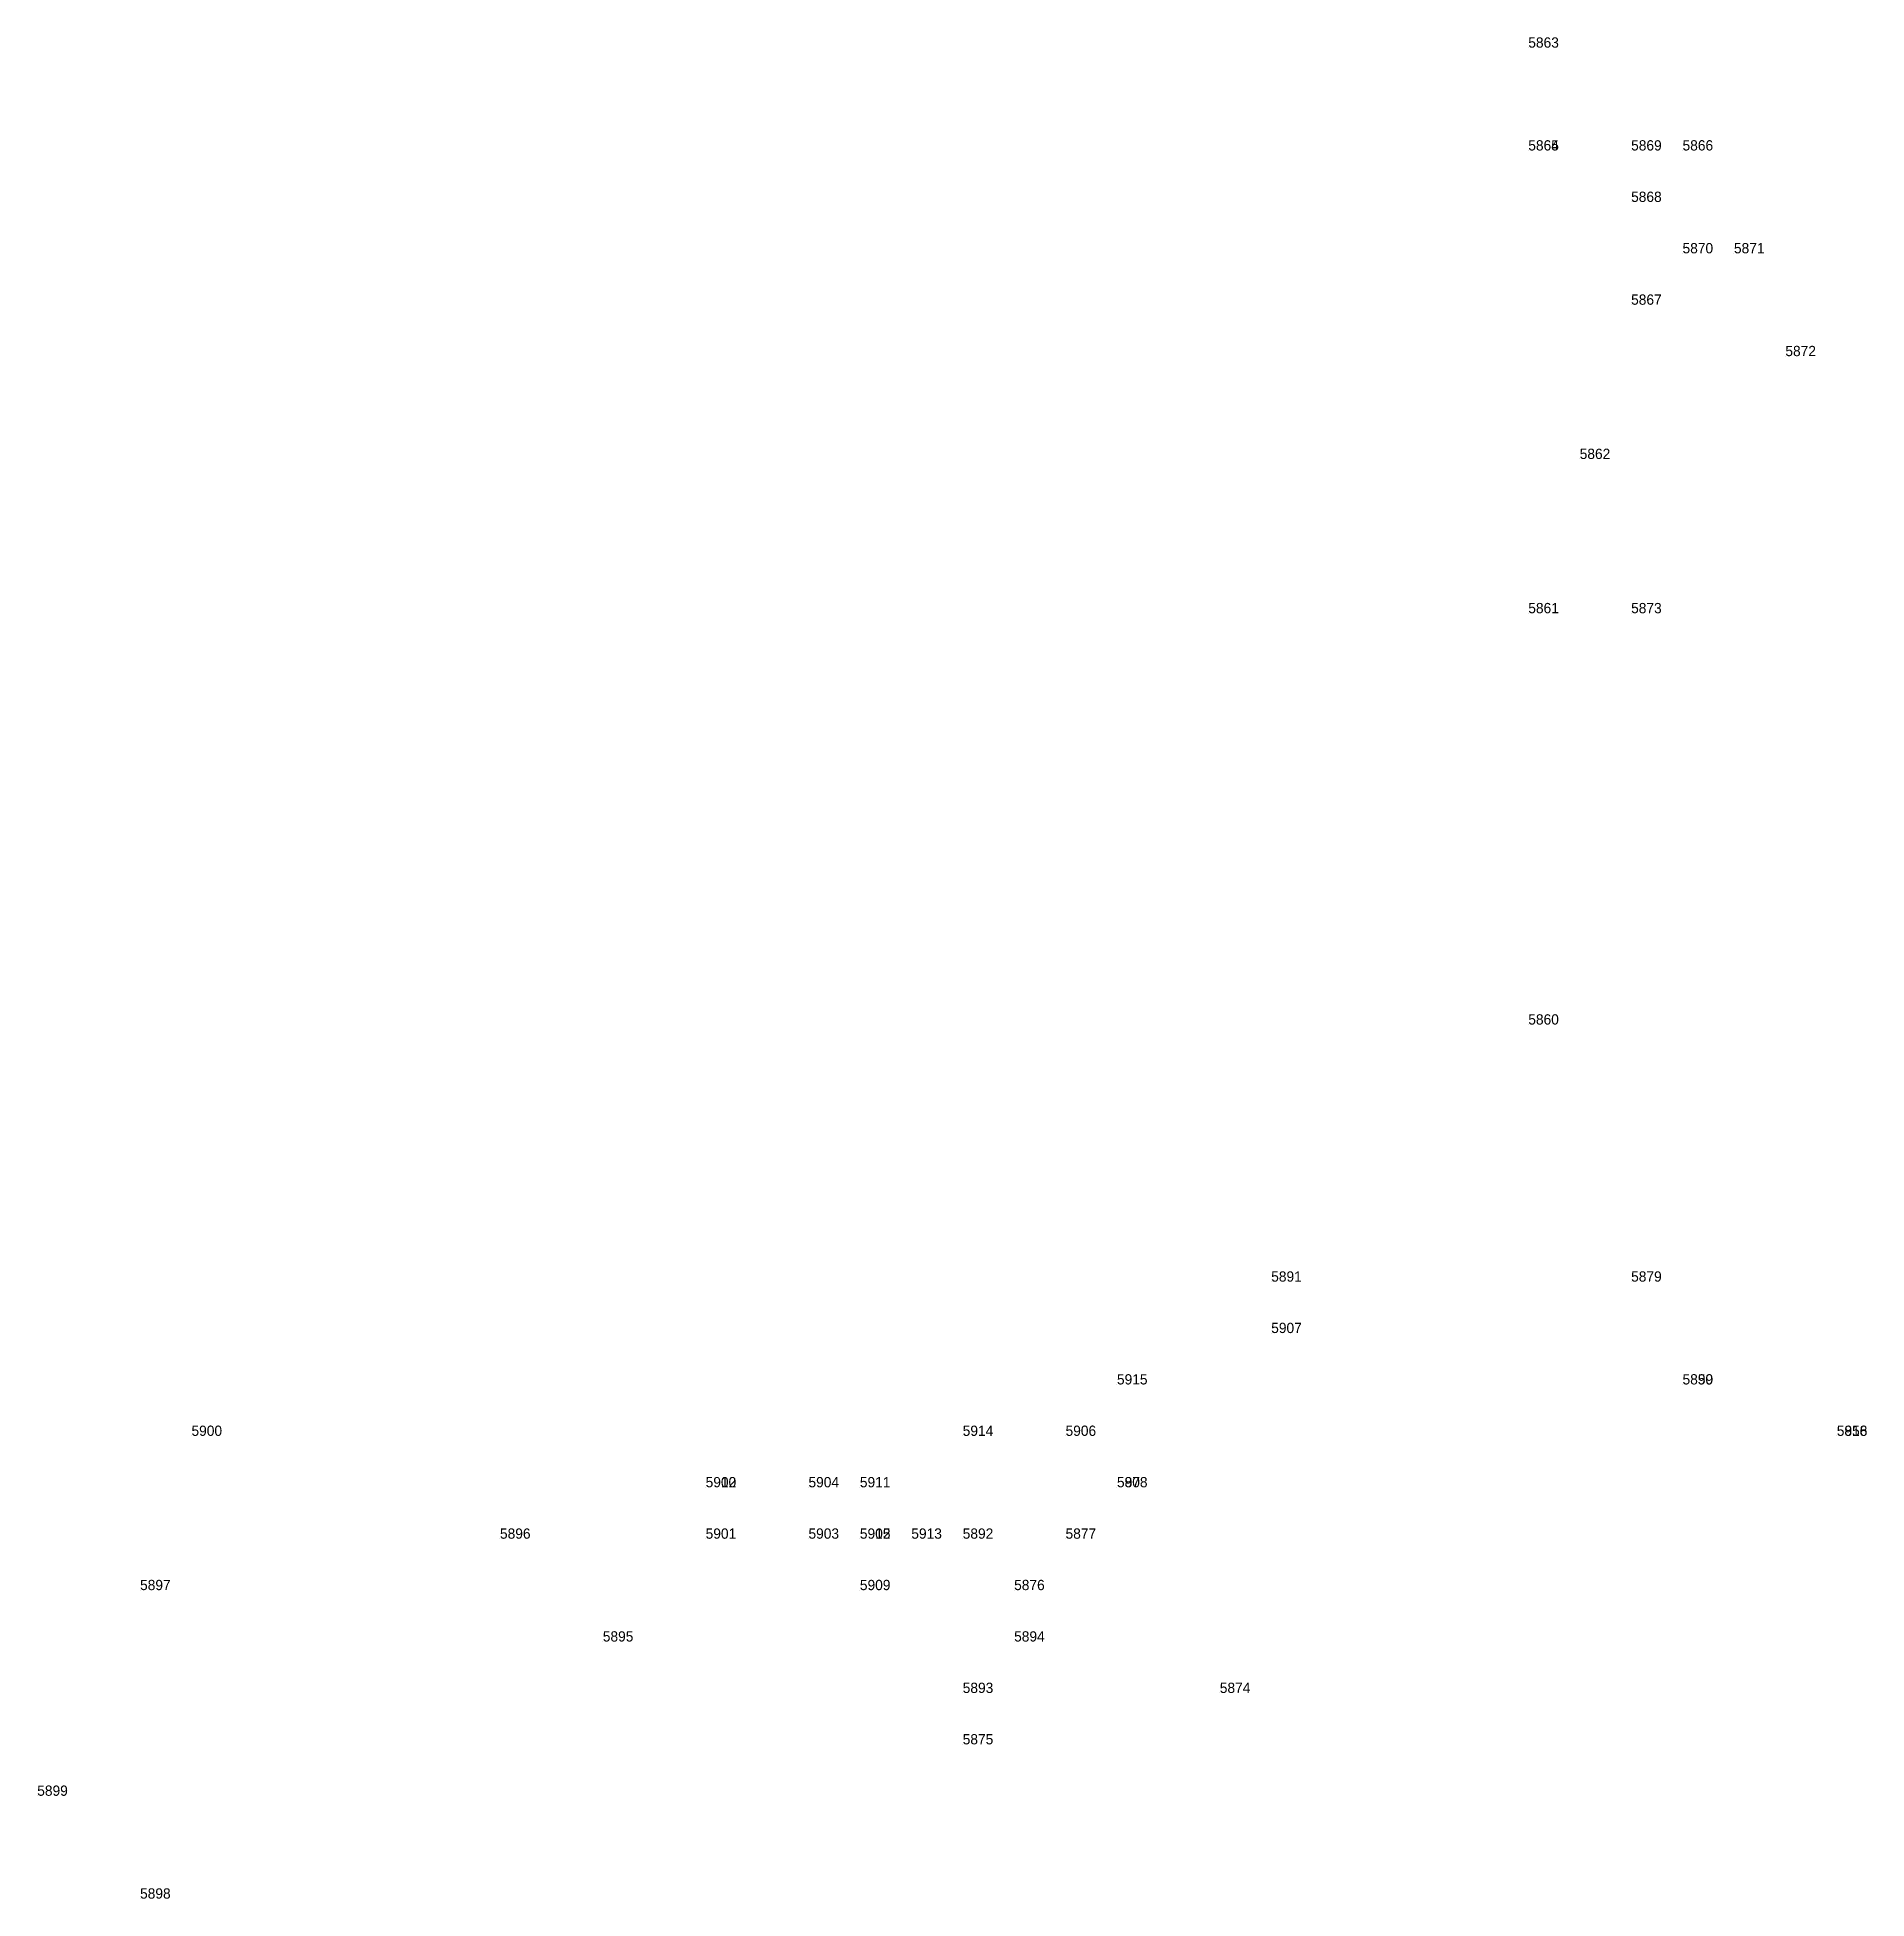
# Model space of a CAD drawing. Extents: x 535182 to 560328, y 1820963 to 1852759.
# Drawn here: x 548403 to 548438.58, y 1822945 to 1822981.2 of the extents above; entities that cross this region are included whole.
import ezdxf

# ---------------------------------------------------------------- set-up
doc = ezdxf.new("R2010")
doc.units = 0
doc.layers.add('Level 12', color=7, linetype='Continuous')
doc.layers.add('Level 7', color=7, linetype='Continuous')

msp = doc.modelspace()

# ---------------------------------------------------------------- texts
at = {"layer": 'Level 12'}
for s, p in [('5863', (548432, 1822981)), ('5864', (548432, 1822979)), ('5865', (548432, 1822979)), ('5869', (548434, 1822979)), ('5866', (548435, 1822979)), ('5868', (548434, 1822978)), ('5870', (548435, 1822977)), ('5871', (548436, 1822977)), ('5867', (548434, 1822976)), ('5872', (548437, 1822975)), ('5862', (548433, 1822973)), ('5861', (548432, 1822970)), ('5873', (548434, 1822970)), ('5860', (548432, 1822962)), ('5891', (548427, 1822957)), ('5879', (548434, 1822957)), ('5907', (548427, 1822956)), ('5915', (548424, 1822955)), ('5859', (548435, 1822955)), ('5890', (548435, 1822955)), ('5900', (548406, 1822954)), ('5914', (548421, 1822954)), ('5906', (548423, 1822954)), ('5858', (548438, 1822954)), ('5916', (548438, 1822954)), ('5902', (548416, 1822953)), ('5910', (548416, 1822953)), ('5904', (548418, 1822953)), ('5911', (548419, 1822953)), ('5878', (548424, 1822953)), ('5908', (548424, 1822953)), ('5896', (548412, 1822952)), ('5901', (548416, 1822952)), ('5903', (548418, 1822952)), ('5905', (548419, 1822952)), ('5912', (548419, 1822952)), ('5913', (548420, 1822952)), ('5892', (548421, 1822952)), ('5877', (548423, 1822952)), ('5897', (548405, 1822951)), ('5909', (548419, 1822951)), ('5876', (548422, 1822951)), ('5895', (548414, 1822950)), ('5894', (548422, 1822950)), ('5893', (548421, 1822949)), ('5874', (548426, 1822949)), ('5875', (548421, 1822948)), ('5899', (548403, 1822947)), ('5898', (548405, 1822945))]:
    msp.add_text(s, height=0.2, dxfattribs=at).set_placement(p)

# ---------------------------------------------------------------- linework, layer by layer
at = {"layer": 'Level 7'}
for p, q in [((548432, 1822981), (548432, 1822981)), ((548432, 1822979), (548432, 1822979)), ((548432, 1822979), (548432, 1822979)), ((548434, 1822979), (548434, 1822979)), ((548435, 1822979), (548435, 1822979)), ((548434, 1822978), (548434, 1822978)), ((548435, 1822977), (548435, 1822977)), ((548436, 1822977), (548436, 1822977)), ((548434, 1822976), (548434, 1822976)), ((548437, 1822975), (548437, 1822975)), ((548433, 1822973), (548433, 1822973)), ((548432, 1822970), (548432, 1822970)), ((548434, 1822970), (548434, 1822970)), ((548432, 1822962), (548432, 1822962)), ((548427, 1822957), (548427, 1822957)), ((548434, 1822957), (548434, 1822957)), ((548427, 1822956), (548427, 1822956)), ((548424, 1822955), (548424, 1822955)), ((548435, 1822955), (548435, 1822955)), ((548435, 1822955), (548435, 1822955)), ((548406, 1822954), (548406, 1822954)), ((548421, 1822954), (548421, 1822954)), ((548423, 1822954), (548423, 1822954)), ((548438, 1822954), (548438, 1822954)), ((548438, 1822954), (548438, 1822954)), ((548416, 1822953), (548416, 1822953)), ((548416, 1822953), (548416, 1822953)), ((548418, 1822953), (548418, 1822953)), ((548419, 1822953), (548419, 1822953)), ((548424, 1822953), (548424, 1822953)), ((548424, 1822953), (548424, 1822953)), ((548412, 1822952), (548412, 1822952)), ((548416, 1822952), (548416, 1822952)), ((548418, 1822952), (548418, 1822952)), ((548419, 1822952), (548419, 1822952)), ((548419, 1822952), (548419, 1822952)), ((548420, 1822952), (548420, 1822952)), ((548421, 1822952), (548421, 1822952)), ((548423, 1822952), (548423, 1822952)), ((548405, 1822951), (548405, 1822951)), ((548419, 1822951), (548419, 1822951)), ((548422, 1822951), (548422, 1822951)), ((548414, 1822950), (548414, 1822950)), ((548422, 1822950), (548422, 1822950)), ((548421, 1822949), (548421, 1822949)), ((548426, 1822949), (548426, 1822949)), ((548421, 1822948), (548421, 1822948)), ((548403, 1822947), (548403, 1822947)), ((548405, 1822945), (548405, 1822945))]:
    msp.add_line(p, q, dxfattribs=at)

msp.set_redraw_order([(e.dxf.handle, doc.entitydb.next_handle()) for e in msp.query("TEXT MTEXT ATTDEF DIMENSION ARC_DIMENSION")])  # texts and dimensions are drawn at this point

doc.saveas('drawing.dxf')
